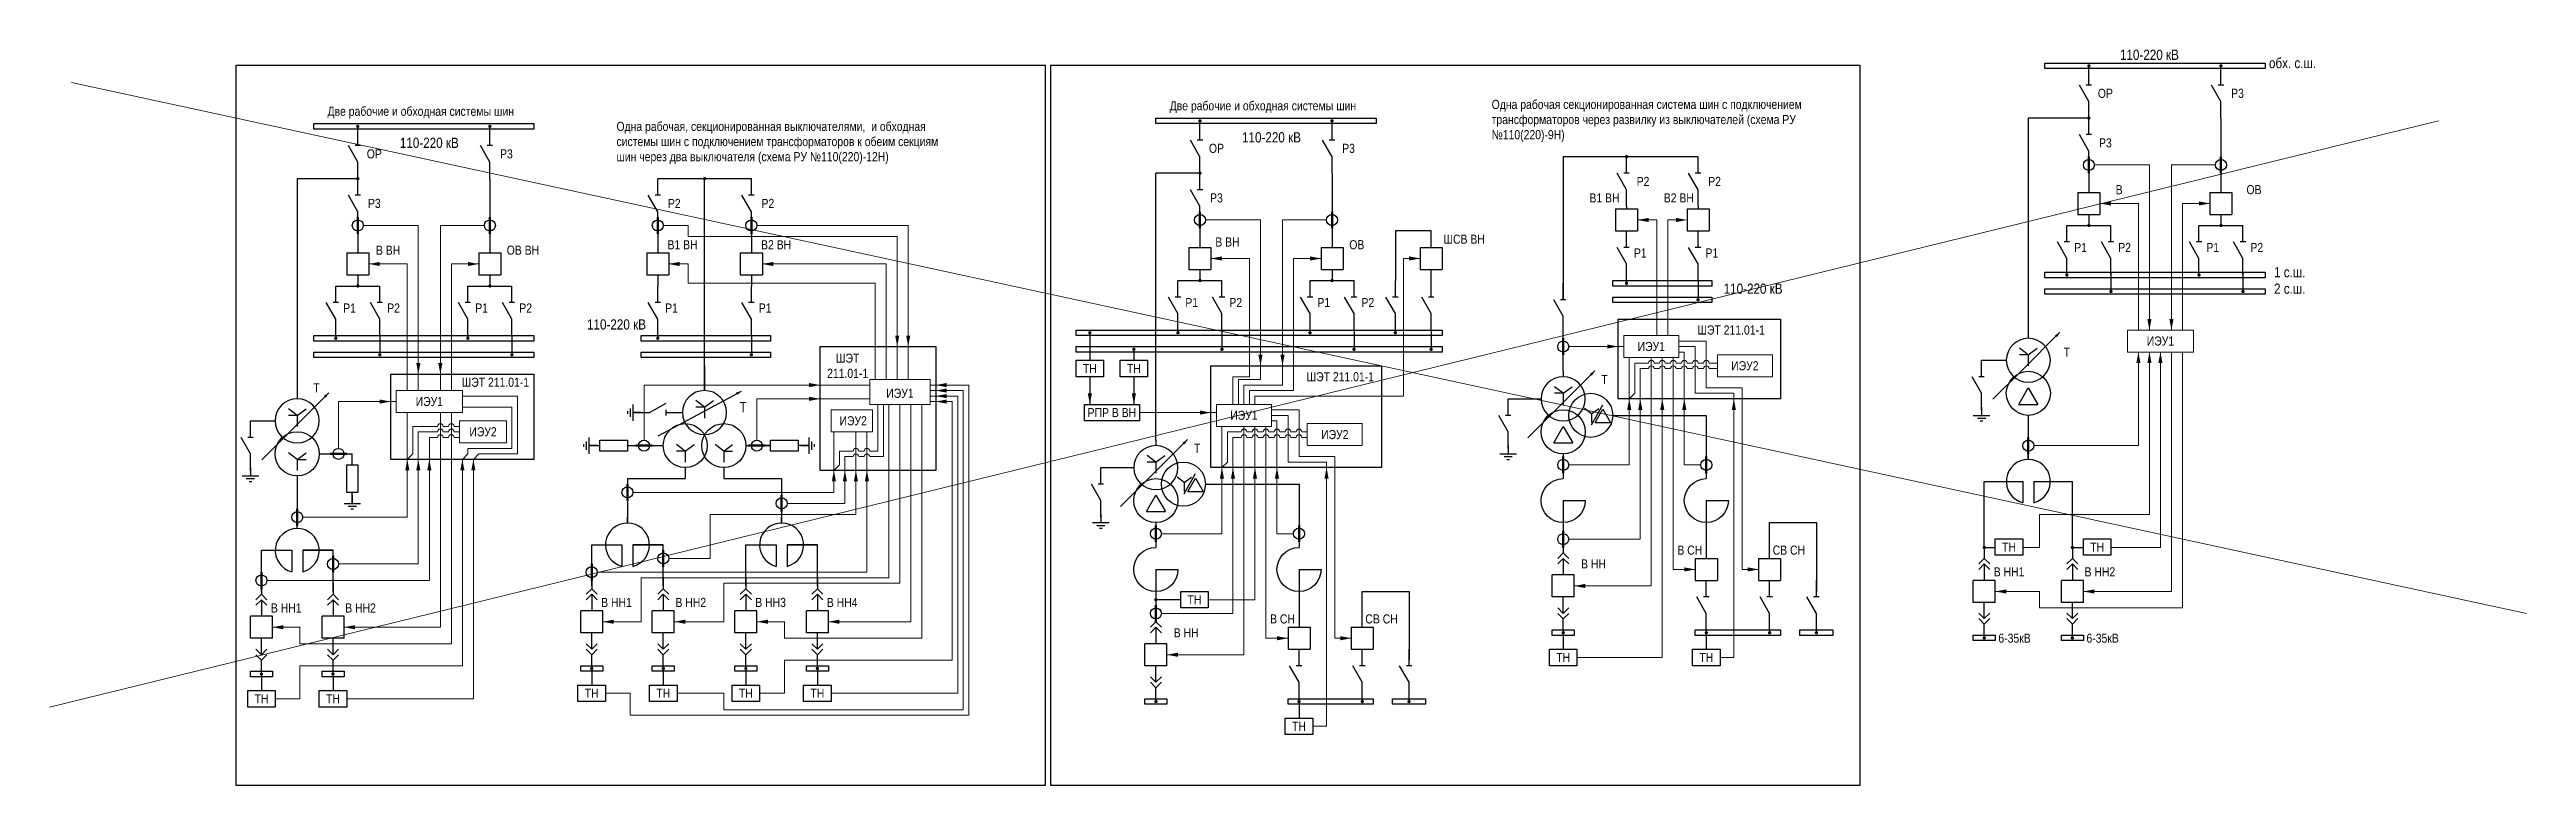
# Model space of a CAD drawing. Header units: millimetres. Extents: x 5769 to 10700, y 4225 to 6895.
# Drawn here: x 7138 to 8038, y 6628 to 6895 of the extents above; entities that cross this region are included whole.
import ezdxf
from ezdxf.enums import TextEntityAlignment as Align

# ---------------------------------------------------------------- set-up
doc = ezdxf.new("R2010")
doc.units = ezdxf.units.MM
doc.layers.add('Основная', color=7, linetype='Continuous', lineweight=30)
doc.layers.add('Тонкая', color=7, linetype='Continuous', lineweight=13)
doc.styles.add('Narrow', font='ARIALN.TTF')
doc.styles.add('Вывод', font='tahoma.ttf', dxfattribs={"height": 2.5})
doc.styles.add('Компонент', font='ARIALN.TTF', dxfattribs={"height": 3.5})

msp = doc.modelspace()

# ---------------------------------------------------------------- texts
at = {"layer": 'Основная', "style": 'Narrow'}
for s, insert, char_height, width, attachment_point in [('\\pi-11.1,l11.1,t11.1;110-220 кВ', (7901, 6893), 3.7, 53.3807, 5), ('\\pi-11.1,l11.1,t11.1;обх. с.ш.', (7953, 6890), 3.7, 53.3807, 5), ('\\pt9.9;Две рабочие и обходная системы шин', (7545, 6874), 3.3, 76.4846, 4), ('\\pt9.9;Одна рабочая секционированная система шин с подключением трансформаторов через развилку из выключателей (схема РУ №110(220)-9Н)', (7662, 6869), 3.3, 117.1951, 4), ('\\pi-9.9,l9.9,t9.9;ОР', (7885, 6879), 3.3, 10, 5), ('\\pi-9.9,l9.9,t9.9;Р3', (7933, 6879), 3.3, 10, 5), ('\\pt9.9;Две рабочие и обходная системы шин', (7239, 6872), 3.3, 76.4846, 4), ('\\pt9.9;Одна рабочая, секционированная выключателями,  и обходная системы шин с подключением трансформаторов к обеим секциям шин через два выключателя (схема РУ №110(220)-12Н)', (7344, 6861), 3.3, 117.1951, 4), ('\\pi-9.9,l9.9,t9.9;ОР', (7256, 6857), 3.3, 10, 5), ('\\pi-11.1,l11.1,t11.1;110-220 кВ', (7276, 6861), 3.7, 53.3807, 5), ('\\pi-9.9,l9.9,t9.9;Р3', (7304, 6857), 3.3, 10, 5), ('\\pi-9.9,l9.9,t9.9;ОР', (7562, 6859), 3.3, 10, 5), ('\\pi-11.1,l11.1,t11.1;110-220 кВ', (7582, 6863), 3.7, 53.3807, 5), ('\\pi-9.9,l9.9,t9.9;Р3', (7610, 6859), 3.3, 10, 5), ('\\pi-9.9,l9.9,t9.9;Р3', (7885, 6861), 3.3, 10, 5), ('\\pi-9.9,l9.9,t9.9;Р3', (7256, 6839), 3.3, 10, 5), ('\\pi-9.9,l9.9,t9.9;Р2', (7365, 6839), 3.3, 10, 5), ('\\pi-9.9,l9.9,t9.9;Р2', (7399, 6839), 3.3, 10, 5), ('\\pi-9.9,l9.9,t9.9;Р3', (7562, 6841), 3.3, 10, 5), ('\\pi-9.9,l9.9,t9.9;В1 ВН', (7703, 6841), 3.3, 20.6975, 5), ('\\pi-9.9,l9.9,t9.9;Р2', (7717, 6847), 3.3, 10, 5), ('\\pi-9.9,l9.9,t9.9;В2 ВН', (7730, 6841), 3.3, 20.6975, 5), ('\\pi-9.9,l9.9,t9.9;Р2', (7743, 6847), 3.3, 10, 5), ('\\pi-9.9,l9.9,t9.9;В', (7890, 6844), 3.3, 10, 5), ('\\pi-9.9,l9.9,t9.9;ОВ', (7939, 6844), 3.3, 21.7409, 5), ('\\pi-9.9,l9.9,t9.9;В ВН', (7261, 6822), 3.3, 10, 5), ('\\pi-9.9,l9.9,t9.9;ОВ ВН', (7310, 6822), 3.3, 21.7409, 5), ('\\pi-9.9,l9.9,t9.9;В1 ВН', (7368, 6824), 3.3, 20.6975, 5), ('\\pi-9.9,l9.9,t9.9;В2 ВН', (7402, 6824), 3.3, 20.6975, 5), ('\\pi-9.9,l9.9,t9.9;В ВН', (7566, 6825), 3.3, 10, 5), ('\\pi-9.9,l9.9,t9.9;ОВ', (7613, 6824), 3.3, 10, 5), ('\\pi-9.9,l9.9,t9.9;ШСВ ВН', (7652, 6826), 3.3, 18.7584, 5), ('\\pi-9.9,l9.9,t9.9;Р1', (7716, 6821), 3.3, 10, 5), ('\\pi-9.9,l9.9,t9.9;Р1', (7742, 6821), 3.3, 10, 5), ('\\pi-9.9,l9.9,t9.9;Р1', (7876, 6823), 3.3, 10, 5), ('\\pi-9.9,l9.9,t9.9;Р2', (7892, 6823), 3.3, 10, 5), ('\\pi-9.9,l9.9,t9.9;Р1', (7924, 6823), 3.3, 10, 5), ('\\pi-9.9,l9.9,t9.9;Р2', (7940, 6823), 3.3, 10, 5), ('\\pi-11.1,l11.1,t11.1;1 с.ш.', (7952, 6814), 3.7, 53.3807, 5), ('\\pi-9.9,l9.9,t9.9;Р1', (7553, 6803), 3.3, 10, 5), ('\\pi-9.9,l9.9,t9.9;Р2', (7569, 6803), 3.3, 10, 5), ('\\pi-9.9,l9.9,t9.9;Р1', (7601, 6803), 3.3, 10, 5), ('\\pi-9.9,l9.9,t9.9;Р2', (7617, 6803), 3.3, 10, 5), ('\\pi-11.1,l11.1,t11.1;110-220 кВ', (7757, 6808), 3.7, 53.3807, 5), ('\\pi-11.1,l11.1,t11.1;2 с.ш.', (7952, 6808), 3.7, 53.3807, 5), ('\\pi-9.9,l9.9,t9.9;Р1', (7247, 6801), 3.3, 10, 5), ('\\pi-9.9,l9.9,t9.9;Р2', (7263, 6801), 3.3, 10, 5), ('\\pi-9.9,l9.9,t9.9;Р1', (7295, 6801), 3.3, 10, 5), ('\\pi-9.9,l9.9,t9.9;Р2', (7311, 6801), 3.3, 10, 5), ('\\pi-11.1,l11.1,t11.1;110-220 кВ', (7344, 6795), 3.7, 53.3807, 5), ('\\pi-9.9,l9.9,t9.9;Р1', (7364, 6801), 3.3, 10, 5), ('\\pi-9.9,l9.9,t9.9;Р1', (7398, 6801), 3.3, 10, 5), ('ИЭУ1', (7720, 6787), 3.3, 20, 5), ('ШЭТ 211.01-1', (7749, 6793), 3.3, 30.9312, 5), ('\\pi-9.9,l9.9,t9.9;T', (7871, 6785), 3.3, 21.8485, 5), ('ИЭУ1', (7905, 6789), 3.3, 24, 5), ('ШЭТ 211.01-1', (7428, 6780), 3.3, 16.735, 5), ('ТН', (7516, 6779), 3.3, 10, 5), ('ТН', (7532, 6779), 3.3, 10, 5), ('ШЭТ 211.01-1', (7607, 6776), 3.3, 30.9312, 5), ('ИЭУ2', (7754, 6780), 3.3, 20, 5), ('\\pi-9.9,l9.9,t9.9;T', (7235, 6772), 3.3, 21.8485, 5), ('ИЭУ1', (7276, 6767), 3.3, 24, 5), ('ШЭТ 211.01-1', (7300, 6774), 3.3, 27.7141, 5), ('ИЭУ1', (7447, 6770), 3.3, 22, 5), ('\\pi-9.9,l9.9,t9.9;T', (7703, 6775), 3.3, 21.8485, 5), ('\\pi-11.4,l11.4,t11.4;T', (7390, 6765), 3.8, 53.3807, 5), ('ИЭУ2', (7430, 6760), 3.3, 18, 5), ('\\pt9.9;РПР В ВН', (7524, 6763), 3.3, 22.0202, 5), ('ИЭУ1', (7572, 6762), 3.3, 20, 5), ('ИЭУ2', (7295.5, 6756), 3.3, 17, 5), ('\\pi-9.9,l9.9,t9.9;T', (7555, 6750), 3.3, 21.8485, 5), ('ИЭУ2', (7605, 6755), 3.3, 20, 5), ('\\pi-9.9,l9.9,t9.9;В СН', (7734, 6713), 3.3, 21.8485, 5), ('\\pi-9.9,l9.9,t9.9;СВ СН', (7770, 6713), 3.3, 21.8485, 5), ('ТН', (7850, 6714.13), 3.3, 10, 5), ('ТН', (7882, 6714.13), 3.3, 10, 5), ('\\pi-9.9,l9.9,t9.9;В НН', (7699, 6708), 3.3, 21.8485, 5), ('\\pi-9.9,l9.9,t9.9;В НН1', (7850, 6705.13), 3.3, 21.8485, 5), ('\\pi-9.9,l9.9,t9.9;В НН2', (7883, 6705.13), 3.3, 21.8485, 5), ('ТН', (7554, 6695), 3.3, 10, 5), ('\\pi-9.9,l9.9,t9.9;В НН1', (7224, 6692), 3.3, 21.8485, 5), ('\\pi-9.9,l9.9,t9.9;В НН2', (7251, 6692), 3.3, 21.8485, 5), ('\\pi-9.9,l9.9,t9.9;В НН1', (7344, 6694), 3.3, 21.8485, 5), ('\\pi-9.9,l9.9,t9.9;В НН2', (7371, 6694), 3.3, 21.8485, 5), ('\\pi-9.9,l9.9,t9.9;В НН3', (7400, 6694), 3.3, 21.8485, 5), ('\\pi-9.9,l9.9,t9.9;В НН4', (7426, 6694), 3.3, 21.8485, 5), ('\\pi-9.9,l9.9,t9.9;В СН', (7586, 6688), 3.3, 21.8485, 5), ('\\pi-9.9,l9.9,t9.9;СВ СН', (7622, 6688), 3.3, 21.8485, 5), ('\\pi-9.9,l9.9,t9.9;В НН', (7551, 6683), 3.3, 21.8485, 5), ('\\pi-9.9,l9.9,t9.9;6-35кВ', (7852, 6681), 3.3, 40.3325, 5), ('\\pi-9.9,l9.9,t9.9;6-35кВ', (7884, 6681), 3.3, 40.3325, 5), ('ТН', (7688, 6674), 3.3, 10, 5), ('ТН', (7740, 6674), 3.3, 10, 5), ('ТН', (7215, 6659), 3.3, 10, 5), ('ТН', (7241, 6659), 3.3, 21.8485, 5), ('ТН', (7335, 6661), 3.3, 10, 5), ('ТН', (7361, 6661), 3.3, 21.8485, 5), ('ТН', (7391, 6661), 3.3, 10, 5), ('ТН', (7417, 6661), 3.3, 21.8485, 5), ('ТН', (7592, 6649), 3.3, 10, 5)]:
    msp.add_mtext(s, dxfattribs=dict(at, insert=insert, char_height=char_height, width=width, attachment_point=attachment_point))

# ---------------------------------------------------------------- blocks, each defined once
blk = doc.blocks.new('*U29')
at = {"color": 0}
for p, q in [((0, 0), (-8, 0)), ((-8, -8), (-8, 0)), ((0, -8), (0, 0)), ((0, -8), (-8, -8))]:
    blk.add_line(p, q, dxfattribs=at)
at = {"layer": 'Основная', "style": 'Компонент'}
blk.add_attdef('ОУ', text='', height=3.5, dxfattribs=at).set_placement((-15, -3), align=Align.MIDDLE_CENTER)
blk = doc.blocks.new('*U32')
at = {"color": 0}
blk.add_line((0, 0), (6, 3.43), dxfattribs=at)
blk = doc.blocks.new('*U23')
at = {"color": 0}
blk.add_line((0, -1), (0, 1), dxfattribs=at)
blk = doc.blocks.new('*U21')
at = {"color": 0}
for p, q in [((0, 3), (0, 9)), ((0, -9), (0, -3))]:
    blk.add_line(p, q, dxfattribs=at)
at = {"color": 0, "ltscale": 0.25, "rotation": 89.99999999999999}
for name, p in [('*U32', (0, -3)), ('*U23', (0, 3))]:
    blk.add_blockref(name, p, dxfattribs=at)
at = {"layer": 'Основная'}
for tag, height, style, p in [('ОУ', 3.5, 'Компонент', (-12, 0)), ('В1', 2.5, 'Вывод', (2, 7)), ('В2', 2.5, 'Вывод', (2, -7))]:
    blk.add_attdef(tag, text='', height=height, dxfattribs=dict(at, style=style)).set_placement(p, align=Align.MIDDLE_CENTER)
blk = doc.blocks.new('*U41')
at = {"ltscale": 0.25}
blk.add_circle((0, 0), 2, dxfattribs=at)
at = {"layer": 'Основная', "color": 0, "lineweight": 50}
blk.add_line((0, -3), (0, 3), dxfattribs=at)
at = {"layer": 'Основная', "style": 'Компонент'}
blk.add_attdef('ОУ', text='', height=3.5, dxfattribs=at).set_placement((-6, 0), align=Align.MIDDLE_CENTER)
blk = doc.blocks.new('*U57')
at = {"ltscale": 0.25}
for q in [(-3.2, 0.4), (3.2, 0.4), (0, -6), (3.21, -2)]:
    blk.add_line((0, -2), q, dxfattribs=at)
blk.add_circle((0, 0), 8, dxfattribs=at)
at = {"layer": 'Основная', "style": 'Компонент'}
blk.add_attdef('ОУ', text='', height=3.5, dxfattribs=at).set_placement((17, 0), align=Align.MIDDLE_CENTER)
blk = doc.blocks.new('*U15')
at = {"ltscale": 0.25}
for p, q in [((0, 0), (-20, 0)), ((14.44, 0), (0, 0))]:
    blk.add_line(p, q, dxfattribs=at)
blk.add_lwpolyline([(-18, 0, 1, 0, 0), (-20, 0, 0, 0, 0)], format="xyseb", dxfattribs=at)
at = {"layer": 'Основная', "style": 'Вывод'}
blk.add_attdef('ОС', text='', height=2.5, dxfattribs=at).set_placement((3, 2), align=Align.MIDDLE_CENTER)
blk = doc.blocks.new('*U43')
at = {"ltscale": 0.25}
for q in [(-3.2, 4.4), (3.2, 4.4), (0, -2), (3.21, 2)]:
    blk.add_line((0, 2), q, dxfattribs=at)
blk.add_circle((0, 0), 8, dxfattribs=at)
at = {"layer": 'Основная', "style": 'Компонент'}
blk.add_attdef('ОУ', text='', height=3.5, dxfattribs=at).set_placement((-17, 0), align=Align.MIDDLE_CENTER)
blk = doc.blocks.new('*U53')
at = {"color": 0}
for p, q in [((-3, 0), (3, 0)), ((0, 3), (0, 0)), ((-1.5, -1), (1.5, -1)), ((-0.5, -2), (0.5, -2))]:
    blk.add_line(p, q, dxfattribs=at)
blk = doc.blocks.new('*U56')
at = {"color": 0}
for p, q in [((0, 5), (0, 9)), ((0, -9), (0, -5))]:
    blk.add_line(p, q, dxfattribs=at)
at = {"color": 0, "ltscale": 0.35}
blk.add_lwpolyline([(-2, -5), (-2, 5), (2, 5), (2, -5)], close=True, dxfattribs=at)
at = {"layer": 'Основная'}
for tag, height, style, p in [('ОУ', 3.5, 'Компонент', (-6, 0)), ('В1', 2.5, 'Вывод', (2, 7)), ('В2', 2.5, 'Вывод', (2, -7))]:
    blk.add_attdef(tag, text='', height=height, dxfattribs=dict(at, style=style)).set_placement(p, align=Align.MIDDLE_CENTER)
blk = doc.blocks.new('*U50')
at = {"color": 0}
for p, q in [((-3, 0), (3, 0)), ((0, 3), (0, 0)), ((-1.5, -1), (1.5, -1)), ((-0.5, -2), (0.5, -2))]:
    blk.add_line(p, q, dxfattribs=at)
blk = doc.blocks.new('*U51')
at = {"ltscale": 0.25}
blk.add_circle((0, 0), 2, dxfattribs=at)
at = {"layer": 'Основная', "color": 0, "lineweight": 50}
blk.add_line((3, 0), (-3, 0), dxfattribs=at)
at = {"layer": 'Основная', "style": 'Компонент'}
blk.add_attdef('ОУ', text='', height=3.5, dxfattribs=at).set_placement((0, -6), align=Align.MIDDLE_CENTER)
blk = doc.blocks.new('*U72')
at = {"layer": 'Основная', "ltscale": 0.25}
for p, q in [((2, 2), (0, 0)), ((0, 0), (2, -2))]:
    blk.add_line(p, q, dxfattribs=at)
blk = doc.blocks.new('*U40')
at = {"color": 0}
for p, q in [((0, 6), (0, 2)), ((0, 0), (0, -6))]:
    blk.add_line(p, q, dxfattribs=at)
at = {"color": 0, "ltscale": 0.25, "xscale": -1, "rotation": 90}
for p in [(0, 2), (0, 0)]:
    blk.add_blockref('*U72', p, dxfattribs=at)
at = {"layer": 'Основная'}
for tag, height, style, p in [('ОУ2', 3.5, 'Компонент', (-5, 6)), ('В2', 2.5, 'Вывод', (3, 6)), ('ОУ1', 3.5, 'Компонент', (-5, -6)), ('В1', 2.5, 'Вывод', (3, -6))]:
    blk.add_attdef(tag, text='', height=height, dxfattribs=dict(at, style=style)).set_placement(p, align=Align.MIDDLE_CENTER)
blk = doc.blocks.new('*U42')
at = {"color": 0}
for p, q in [((0, 0), (0, 6)), ((0, -6), (0, -2))]:
    blk.add_line(p, q, dxfattribs=at)
at = {"color": 0, "ltscale": 0.25, "rotation": 89.99999999999999}
for p in [(0, 0), (0, -2)]:
    blk.add_blockref('*U72', p, dxfattribs=at)
at = {"layer": 'Основная'}
for tag, height, style, p in [('ОУ1', 3.5, 'Компонент', (-5, 6)), ('В1', 2.5, 'Вывод', (3, 6)), ('ОУ2', 3.5, 'Компонент', (-5, -6)), ('В2', 2.5, 'Вывод', (3, -6))]:
    blk.add_attdef(tag, text='', height=height, dxfattribs=dict(at, style=style)).set_placement(p, align=Align.MIDDLE_CENTER)
blk = doc.blocks.new('*U14')
at = {"ltscale": 0.25}
for p, q in [((-3.46, -4), (0, 2)), ((0, 2), (3.46, -4)), ((-3.46, -4), (3.46, -4))]:
    blk.add_line(p, q, dxfattribs=at)
blk.add_circle((0, 0), 8, dxfattribs=at)
at = {"layer": 'Основная', "style": 'Компонент'}
blk.add_attdef('ОУ', text='', height=3.5, dxfattribs=at).set_placement((17, 0), align=Align.MIDDLE_CENTER)
blk = doc.blocks.new('*U52')
at = {"color": 0}
for p, q in [((0, 3), (0, 9)), ((0, -9), (0, -3))]:
    blk.add_line(p, q, dxfattribs=at)
at = {"color": 0, "ltscale": 0.25, "rotation": 89.99999999999999}
for name, p in [('*U32', (0, -3)), ('*U23', (0, 3))]:
    blk.add_blockref(name, p, dxfattribs=at)
at = {"layer": 'Основная'}
for tag, height, style, p in [('ОУ', 3.5, 'Компонент', (-12, 0)), ('В1', 2.5, 'Вывод', (2, 7)), ('В2', 2.5, 'Вывод', (2, -7))]:
    blk.add_attdef(tag, text='', height=height, dxfattribs=dict(at, style=style)).set_placement(p, align=Align.MIDDLE_CENTER)
blk = doc.blocks.new('*U49')
at = {"ltscale": 0.35}
for q in [(-8, 0), (0, -8)]:
    blk.add_line((0, 0), q, dxfattribs=at)
blk.add_arc((0, 0), 8, 180, 90, dxfattribs=at)
at = {"layer": 'Основная', "style": 'Компонент'}
blk.add_attdef('ОУ', text='', height=3.5, dxfattribs=at).set_placement((-17, 0), align=Align.MIDDLE_CENTER)
blk = doc.blocks.new('*U46')
at = {"ltscale": 0.25}
for p, q in [((0, 0), (-20, 0)), ((14.44, 0), (0, 0))]:
    blk.add_line(p, q, dxfattribs=at)
blk.add_lwpolyline([(-18, 0, 1, 0, 0), (-20, 0, 0, 0, 0)], format="xyseb", dxfattribs=at)
at = {"layer": 'Основная', "style": 'Вывод'}
blk.add_attdef('ОС', text='', height=2.5, dxfattribs=at).set_placement((3, 2), align=Align.MIDDLE_CENTER)
blk = doc.blocks.new('*U45')
at = {"ltscale": 0.25}
for q in [(-3.2, 4.4), (3.2, 4.4), (0, -2), (3.21, 2)]:
    blk.add_line((0, 2), q, dxfattribs=at)
blk.add_circle((0, 0), 8, dxfattribs=at)
at = {"layer": 'Основная', "style": 'Компонент'}
blk.add_attdef('ОУ', text='', height=3.5, dxfattribs=at).set_placement((-17, 0), align=Align.MIDDLE_CENTER)
blk = doc.blocks.new('*U54')
at = {"ltscale": 0.25}
for q in [(-3.2, 0.4), (3.2, 0.4), (-3.21, -2), (0, -6)]:
    blk.add_line((0, -2), q, dxfattribs=at)
blk.add_circle((0, 0), 8, dxfattribs=at)
at = {"layer": 'Основная', "style": 'Компонент'}
blk.add_attdef('ОУ', text='', height=3.5, dxfattribs=at).set_placement((17, 0), align=Align.MIDDLE_CENTER)
blk = doc.blocks.new('*U55')
at = {"ltscale": 0.25}
for q in [(-3.2, 0.4), (3.2, 0.4), (0, -6), (3.21, -2)]:
    blk.add_line((0, -2), q, dxfattribs=at)
blk.add_circle((0, 0), 8, dxfattribs=at)
at = {"layer": 'Основная', "style": 'Компонент'}
blk.add_attdef('ОУ', text='', height=3.5, dxfattribs=at).set_placement((17, 0), align=Align.MIDDLE_CENTER)
blk = doc.blocks.new('*U59')
at = {"ltscale": 0.25}
for p, q in [((-3.46, -4), (0, 2)), ((0, 2), (3.46, -4)), ((-3.46, -4), (3.46, -4))]:
    blk.add_line(p, q, dxfattribs=at)
blk.add_circle((0, 0), 8, dxfattribs=at)
at = {"layer": 'Основная', "style": 'Компонент'}
blk.add_attdef('ОУ', text='', height=3.5, dxfattribs=at).set_placement((17, 0), align=Align.MIDDLE_CENTER)

# ---------------------------------------------------------------- linework, layer by layer
for p, q in [((7516, 6776), (7516, 6767)), ((7516, 6771), (7516, 6766)), ((7532, 6776), (7532, 6767)), ((7532, 6771), (7532, 6766))]:
    msp.add_line(p, q)
at = {"color": 7}
for points in [[(7499.8, 6889.3), (7499.8, 6627.5), (7205.8, 6627.5), (7205.8, 6889.3)], [(7795.8, 6889.3), (7795.8, 6627.5), (7501.8, 6627.5), (7501.8, 6889.3)]]:
    msp.add_lwpolyline(points, close=True, dxfattribs=at)
at = {"layer": 'Основная'}
for p, q in [((7879, 6888), (7879, 6889)), ((7927, 6888), (7927, 6889)), ((7250, 6866), (7250, 6867)), ((7298, 6866), (7298, 6867)), ((7556, 6868), (7556, 6869)), ((7604, 6868), (7604, 6869)), ((7879, 6870), (7857, 6870)), ((7857, 6870), (7857, 6790)), ((7927, 6870), (7927, 6852)), ((7556, 6850), (7540, 6850)), ((7604, 6850), (7604, 6832)), ((7701, 6856), (7688, 6856)), ((7688, 6856), (7688, 6804)), ((7737, 6856), (7701, 6856)), ((7879, 6852), (7879, 6843)), ((7927, 6852), (7927, 6843)), ((7250, 6848), (7228, 6848)), ((7228, 6848), (7228, 6768)), ((7298, 6848), (7298, 6830)), ((7393, 6848), (7359, 6848)), ((7376, 6771), (7376, 6848)), ((7556, 6832), (7556, 6823)), ((7604, 6832), (7604, 6823)), ((7711, 6838), (7711, 6837)), ((7737, 6838), (7737, 6837)), ((7871, 6831), (7879, 6831)), ((7879, 6835), (7879, 6831)), ((7879, 6831), (7887, 6831)), ((7919, 6831), (7927, 6831)), ((7927, 6835), (7927, 6831)), ((7927, 6831), (7935, 6831)), ((7250, 6830), (7250, 6821)), ((7298, 6830), (7298, 6821)), ((7359, 6830), (7359, 6821)), ((7393, 6830), (7393, 6821)), ((7640, 6829), (7627, 6829)), ((7627, 6829), (7627, 6811)), ((7640, 6823), (7640, 6829)), ((7250, 6813), (7250, 6809)), ((7298, 6813), (7298, 6809)), ((7359, 6813), (7359, 6809)), ((7393, 6813), (7393, 6809)), ((7556, 6815), (7556, 6811)), ((7604, 6815), (7604, 6811)), ((7640, 6811), (7640, 6815)), ((7887, 6814), (7887, 6807)), ((7935, 6814), (7935, 6807)), ((7242, 6809), (7250, 6809)), ((7250, 6809), (7258, 6809)), ((7290, 6809), (7298, 6809)), ((7298, 6809), (7306, 6809)), ((7548, 6811), (7556, 6811)), ((7556, 6811), (7564, 6811)), ((7596, 6811), (7604, 6811)), ((7604, 6811), (7612, 6811)), ((7711, 6811), (7711, 6810)), ((7737, 6811), (7737, 6805)), ((7737, 6805), (7737, 6804)), ((7242, 6791), (7242, 6790)), ((7258, 6791), (7258, 6785)), ((7290, 6791), (7290, 6790)), ((7306, 6791), (7306, 6785)), ((7359, 6791), (7359, 6790)), ((7393, 6791), (7393, 6785)), ((7516, 6791), (7516, 6792)), ((7516, 6791), (7516, 6782)), ((7532, 6785), (7532, 6786)), ((7548, 6793), (7548, 6792)), ((7564, 6793), (7564, 6787)), ((7564, 6787), (7564, 6786)), ((7596, 6793), (7596, 6792)), ((7612, 6793), (7612, 6787)), ((7612, 6787), (7612, 6786)), ((7627, 6793), (7627, 6792)), ((7640, 6793), (7640, 6787)), ((7640, 6787), (7640, 6786)), ((7258, 6785), (7258, 6784)), ((7306, 6785), (7306, 6784)), ((7376, 6780), (7376, 6771)), ((7393, 6785), (7393, 6784)), ((7532, 6785), (7532, 6783)), ((7532, 6783), (7532, 6782)), ((7688, 6778), (7688, 6776)), ((7698.33, 6762.58), (7695.74, 6764.52)), ((7698.33, 6758.53), (7702.38, 6765.82)), ((7698.33, 6762.58), (7700.92, 6764.52)), ((7698.33, 6762.58), (7698.33, 6759.34)), ((7699.57, 6759.34), (7702.38, 6764.2)), ((7699.57, 6759.34), (7705.19, 6759.34)), ((7702.38, 6764.2), (7705.19, 6759.34)), ((7740, 6762), (7740, 6739)), ((7348, 6751), (7361, 6751)), ((7391, 6751), (7400, 6751)), ((7540, 6753), (7540, 6751)), ((7857, 6753), (7857, 6749)), ((7239, 6748), (7248, 6748)), ((7857, 6748), (7857, 6749)), ((7348, 6739), (7369, 6739)), ((7348, 6739), (7348, 6723)), ((7383, 6739), (7404, 6739)), ((7404, 6739), (7404, 6723)), ((7550.33, 6737.58), (7547.74, 6739.52)), ((7550.33, 6733.53), (7554.38, 6740.82)), ((7550.33, 6737.58), (7552.92, 6739.52)), ((7550.33, 6737.58), (7550.33, 6734.34)), ((7551.57, 6734.34), (7554.38, 6739.2)), ((7551.57, 6734.34), (7557.19, 6734.34)), ((7554.38, 6739.2), (7557.19, 6734.34)), ((7592, 6737), (7592, 6714)), ((7855, 6738), (7855, 6730.25)), ((7859, 6738), (7859, 6730.25)), ((7228, 6727), (7228, 6723)), ((7228, 6722), (7228, 6723)), ((7348, 6731), (7348, 6727)), ((7348, 6724), (7348, 6725)), ((7404, 6731), (7404, 6727)), ((7404, 6724), (7404, 6725)), ((7688, 6731), (7688, 6712)), ((7763, 6710), (7763, 6723)), ((7763, 6723), (7780, 6723)), ((7780, 6723), (7780, 6698)), ((7841, 6714), (7845, 6714)), ((7873, 6714), (7877, 6714)), ((7540, 6706), (7540, 6687)), ((7615, 6685), (7615, 6698)), ((7615, 6698), (7632, 6698)), ((7632, 6698), (7632, 6673)), ((7688, 6684), (7688, 6682)), ((7688, 6682), (7688, 6677)), ((7740, 6684), (7740, 6682)), ((7740, 6682), (7740, 6677)), ((7763, 6684), (7763, 6683)), ((7780, 6684), (7780, 6683)), ((7841, 6680.13), (7841, 6682.13)), ((7873, 6680.13), (7873, 6682.13)), ((7215, 6667), (7215, 6669)), ((7241, 6667), (7241, 6669)), ((7335, 6671), (7335, 6669)), ((7335, 6669), (7335, 6664)), ((7361, 6671), (7361, 6669)), ((7361, 6669), (7361, 6664)), ((7391, 6671), (7391, 6669)), ((7391, 6669), (7391, 6664)), ((7417, 6671), (7417, 6669)), ((7417, 6669), (7417, 6664)), ((7215, 6667), (7215, 6662)), ((7241, 6667), (7241, 6662)), ((7540, 6659), (7540, 6658)), ((7592, 6659), (7592, 6657)), ((7592, 6657), (7592, 6652)), ((7615, 6659), (7615, 6658)), ((7632, 6659), (7632, 6658))]:
    msp.add_line(p, q, dxfattribs=at)
at = {"layer": 'Основная', "ltscale": 0.35}
for p, q in [((7540, 6753), (7540, 6850)), ((7688, 6778), (7688, 6794)), ((7360, 6751), (7361, 6751))]:
    msp.add_line(p, q, dxfattribs=at)
at = {"layer": 'Основная', "ltscale": 0.25}
for p, q in [((7740, 6724), (7740, 6710)), ((7592, 6699), (7592, 6685)), ((7549, 6695), (7540, 6695))]:
    msp.add_line(p, q, dxfattribs=at)
at = {"layer": 'Основная'}
for points in [[(7863, 6890), (7943, 6890), (7943, 6888), (7863, 6888)], [(7234, 6868), (7314, 6868), (7314, 6866), (7234, 6866)], [(7540, 6870), (7620, 6870), (7620, 6868), (7540, 6868)], [(7863, 6814), (7943, 6814), (7943, 6812), (7863, 6812)], [(7706, 6811), (7742, 6811), (7742, 6809), (7706, 6809)], [(7706, 6805), (7742, 6805), (7742, 6803), (7706, 6803)], [(7863, 6808), (7943, 6808), (7943, 6806), (7863, 6806)], [(7708, 6797), (7767, 6797), (7767, 6768), (7708, 6768)], [(7234, 6791), (7314, 6791), (7314, 6789), (7234, 6789)], [(7353, 6791), (7400, 6791), (7400, 6789), (7353, 6789)], [(7418, 6787), (7460, 6787), (7460, 6742), (7418, 6742)], [(7511, 6793), (7644, 6793), (7644, 6791), (7511, 6791)], [(7511, 6787), (7644, 6787), (7644, 6785), (7511, 6785)], [(7234, 6785), (7314, 6785), (7314, 6783), (7234, 6783)], [(7262, 6777), (7314, 6777), (7314, 6746), (7262, 6746)], [(7353, 6785), (7400, 6785), (7400, 6783), (7353, 6783)], [(7511, 6782), (7521, 6782), (7521, 6776), (7511, 6776)], [(7527, 6782), (7537, 6782), (7537, 6776), (7527, 6776)], [(7560, 6780), (7622, 6780), (7622, 6743), (7560, 6743)], [(7514, 6766), (7534, 6766), (7534, 6760), (7514, 6760)], [(7845, 6717.13), (7855, 6717.13), (7855, 6711.13), (7845, 6711.13)], [(7877, 6717.13), (7887, 6717.13), (7887, 6711.13), (7877, 6711.13)], [(7549, 6698), (7559, 6698), (7559, 6692), (7549, 6692)], [(7684, 6684), (7692, 6684), (7692, 6682), (7684, 6682)], [(7736, 6684), (7767, 6684), (7767, 6682), (7736, 6682)], [(7774, 6684), (7786, 6684), (7786, 6682), (7774, 6682)], [(7837, 6682.13), (7845, 6682.13), (7845, 6680.13), (7837, 6680.13)], [(7869, 6682.13), (7877, 6682.13), (7877, 6680.13), (7869, 6680.13)], [(7211, 6669), (7219, 6669), (7219, 6667), (7211, 6667)], [(7237, 6669), (7245, 6669), (7245, 6667), (7237, 6667)], [(7331, 6671), (7339, 6671), (7339, 6669), (7331, 6669)], [(7357, 6671), (7365, 6671), (7365, 6669), (7357, 6669)], [(7387, 6671), (7395, 6671), (7395, 6669), (7387, 6669)], [(7413, 6671), (7421, 6671), (7421, 6669), (7413, 6669)], [(7683, 6677), (7693, 6677), (7693, 6671), (7683, 6671)], [(7735, 6677), (7745, 6677), (7745, 6671), (7735, 6671)], [(7210, 6662), (7220, 6662), (7220, 6656), (7210, 6656)], [(7236, 6662), (7246, 6662), (7246, 6656), (7236, 6656)], [(7330, 6664), (7340, 6664), (7340, 6658), (7330, 6658)], [(7356, 6664), (7366, 6664), (7366, 6658), (7356, 6658)], [(7386, 6664), (7396, 6664), (7396, 6658), (7386, 6658)], [(7412, 6664), (7422, 6664), (7422, 6658), (7412, 6658)], [(7536, 6659), (7544, 6659), (7544, 6657), (7536, 6657)], [(7587, 6652), (7597, 6652), (7597, 6646), (7587, 6646)], [(7588, 6659), (7619, 6659), (7619, 6657), (7588, 6657)], [(7626, 6659), (7638, 6659), (7638, 6657), (7626, 6657)]]:
    msp.add_lwpolyline(points, close=True, dxfattribs=at)
at = {"layer": 'Основная', "ltscale": 0.25, "const_width": 0.6}
for points in [[(7878.7, 6889, 1), (7879.3, 6889, 1)], [(7926.7, 6889, 1), (7927.3, 6889, 1)], [(7249.7, 6867, 1), (7250.3, 6867, 1)], [(7297.7, 6867, 1), (7298.3, 6867, 1)], [(7555.7, 6869, 1), (7556.3, 6869, 1)], [(7603.7, 6869, 1), (7604.3, 6869, 1)], [(7879.3, 6870.01, 1), (7878.7, 6870.01, 1)], [(7556.3, 6850.01, 1), (7555.7, 6850.01, 1)], [(7711.3, 6856.01, 1), (7710.7, 6856.01, 1)], [(7250.3, 6848.01, 1), (7249.7, 6848.01, 1)], [(7376.3, 6848.01, 1), (7375.7, 6848.01, 1)], [(7879.3, 6831.01, 1), (7878.7, 6831.01, 1)], [(7927.3, 6831.01, 1), (7926.7, 6831.01, 1)], [(7870.7, 6813, 1), (7871.3, 6813, 1)], [(7918.7, 6813, 1), (7919.3, 6813, 1)], [(7250.3, 6809.01, 1), (7249.7, 6809.01, 1)], [(7298.3, 6809.01, 1), (7297.7, 6809.01, 1)], [(7556.3, 6811.01, 1), (7555.7, 6811.01, 1)], [(7604.3, 6811.01, 1), (7603.7, 6811.01, 1)], [(7710.7, 6810, 1), (7711.3, 6810, 1)], [(7736.7, 6804, 1), (7737.3, 6804, 1)], [(7886.7, 6807, 1), (7887.3, 6807, 1)], [(7934.7, 6807, 1), (7935.3, 6807, 1)], [(7241.7, 6790, 1), (7242.3, 6790, 1)], [(7289.7, 6790, 1), (7290.3, 6790, 1)], [(7358.7, 6790, 1), (7359.3, 6790, 1)], [(7515.7, 6792, 1), (7516.3, 6792, 1)], [(7531.7, 6786, 1), (7532.3, 6786, 1)], [(7547.7, 6792, 1), (7548.3, 6792, 1)], [(7563.7, 6786, 1), (7564.3, 6786, 1)], [(7595.7, 6792, 1), (7596.3, 6792, 1)], [(7611.7, 6786, 1), (7612.3, 6786, 1)], [(7626.7, 6792, 1), (7627.3, 6792, 1)], [(7639.7, 6786, 1), (7640.3, 6786, 1)], [(7257.7, 6784, 1), (7258.3, 6784, 1)], [(7305.7, 6784, 1), (7306.3, 6784, 1)], [(7392.7, 6784, 1), (7393.3, 6784, 1)], [(7840.7, 6714, 1), (7841.3, 6714, 1)], [(7872.7, 6714, 1), (7873.3, 6714, 1)], [(7540.3, 6695.01, 1), (7539.7, 6695.01, 1)], [(7687.7, 6683, 1), (7688.3, 6683, 1)], [(7739.7, 6683, 1), (7740.3, 6683, 1)], [(7762.7, 6683, 1), (7763.3, 6683, 1)], [(7779.7, 6683, 1), (7780.3, 6683, 1)], [(7840.7, 6681.13, 1), (7841.3, 6681.13, 1)], [(7872.7, 6681.13, 1), (7873.3, 6681.13, 1)], [(7334.7, 6670, 1), (7335.3, 6670, 1)], [(7360.7, 6670, 1), (7361.3, 6670, 1)], [(7390.7, 6670, 1), (7391.3, 6670, 1)], [(7416.7, 6670, 1), (7417.3, 6670, 1)], [(7214.7, 6668, 1), (7215.3, 6668, 1)], [(7240.7, 6668, 1), (7241.3, 6668, 1)], [(7539.7, 6658, 1), (7540.3, 6658, 1)], [(7591.7, 6658, 1), (7592.3, 6658, 1)], [(7614.7, 6658, 1), (7615.3, 6658, 1)], [(7631.7, 6658, 1), (7632.3, 6658, 1)]]:
    msp.add_lwpolyline(points, format="xyb", close=True, dxfattribs=at)
at = {"layer": 'Основная'}
for points in [[(7840, 6782), (7842, 6782)], [(7841, 6782), (7849, 6782)], [(7211, 6760), (7213, 6760)], [(7212, 6760), (7220, 6760)], [(7706, 6762), (7714, 6762)], [(7714, 6762), (7740, 6762)], [(7857, 6762), (7857, 6746)], [(7857, 6746), (7857, 6751)], [(7236, 6748), (7239, 6748)], [(7369, 6743), (7369, 6739)], [(7383, 6743), (7383, 6739)], [(7228, 6740), (7228, 6727)], [(7558, 6737), (7566, 6737)], [(7566, 6737), (7592, 6737)], [(7841, 6714), (7841, 6738)], [(7841, 6738), (7855, 6738)], [(7859, 6738), (7873, 6738)], [(7873, 6714), (7873, 6738)], [(7348, 6723), (7348, 6724)], [(7404, 6723), (7404, 6724)], [(7228, 6721), (7228, 6722)], [(7335, 6700), (7335, 6715)], [(7335, 6715), (7346, 6715), (7346, 6707.13)], [(7335, 6715), (7346, 6715)], [(7361, 6715), (7350, 6715), (7350, 6707.13)], [(7350, 6715), (7361, 6715)], [(7361, 6700), (7361, 6715)], [(7391, 6700), (7391, 6715)], [(7391, 6715), (7402, 6715), (7402, 6707.13)], [(7391, 6715), (7402, 6715)], [(7417, 6715), (7406, 6715), (7406, 6707.13)], [(7406, 6715), (7417, 6715)], [(7417, 6700), (7417, 6715)], [(7215, 6698), (7215, 6713)], [(7215, 6713), (7226, 6713), (7226, 6705.13)], [(7215, 6713), (7226, 6713)], [(7241, 6713), (7230, 6713), (7230, 6705.13)], [(7230, 6713), (7241, 6713)], [(7241, 6698), (7241, 6713)]]:
    msp.add_lwpolyline(points, dxfattribs=at)
at = {"layer": 'Основная', "ltscale": 0.35}
for points in [[(7668, 6768), (7670, 6768)], [(7670, 6768), (7680, 6768)], [(7520, 6743), (7522, 6743)], [(7522, 6743), (7532, 6743)], [(7688, 6748), (7688, 6739)], [(7740, 6748), (7740, 6739)], [(7540, 6723), (7540, 6714)], [(7592, 6723), (7592, 6714)]]:
    msp.add_lwpolyline(points, dxfattribs=at)
for centre in [(7698, 6762), (7550, 6737)]:
    msp.add_circle(centre, 8, dxfattribs=at)
at = {"layer": 'Основная', "ltscale": 0.25}
for centre in [(7857, 6738), (7228, 6712.87), (7348, 6714.87), (7404, 6714.87)]:
    msp.add_arc(centre, 8, 284.47752, 255.5225, dxfattribs=at)
at = {"layer": 'Тонкая'}
for p, q in [((7146, 6883), (8038, 6690)), ((8006, 6869), (7138, 6656)), ((7881, 6853), (7901, 6853)), ((7901, 6793), (7901, 6853)), ((7909, 6793), (7909, 6853)), ((7909, 6853), (7925, 6853)), ((7252, 6831), (7272, 6831)), ((7272, 6777), (7272, 6831)), ((7280, 6777), (7280, 6831)), ((7280, 6831), (7296, 6831)), ((7361, 6831), (7370, 6831)), ((7370, 6831), (7370, 6827)), ((7395, 6831), (7450, 6831)), ((7450, 6831), (7450, 6787)), ((7558, 6833), (7578, 6833)), ((7578, 6780), (7578, 6833)), ((7586, 6780), (7586, 6833)), ((7586, 6833), (7602, 6833)), ((7715, 6833), (7722, 6833)), ((7722, 6833), (7722, 6797)), ((7731, 6833), (7726, 6833)), ((7726, 6833), (7726, 6797)), ((7883, 6839), (7897, 6839)), ((7897, 6839), (7897, 6799)), ((7923, 6839), (7913, 6839)), ((7913, 6839), (7913, 6799)), ((7370, 6827), (7446, 6827)), ((7446, 6787), (7446, 6827)), ((7254, 6817), (7268, 6817)), ((7268, 6817), (7268, 6777)), ((7294, 6817), (7284, 6817)), ((7284, 6817), (7284, 6777)), ((7363, 6817), (7370, 6817)), ((7370, 6817), (7370, 6810)), ((7397, 6817), (7442, 6817)), ((7442, 6787), (7442, 6817)), ((7560, 6819), (7574, 6819)), ((7574, 6819), (7574, 6780)), ((7600, 6819), (7590, 6819)), ((7590, 6819), (7590, 6780)), ((7630, 6819), (7630, 6769)), ((7636, 6819), (7630, 6819)), ((7370, 6810), (7438, 6810)), ((7438, 6810), (7438, 6787)), ((7722, 6797), (7722, 6791)), ((7726, 6797), (7726, 6791)), ((7897, 6799), (7897, 6793)), ((7913, 6799), (7913, 6793)), ((7438, 6787), (7438, 6775)), ((7442, 6787), (7442, 6775)), ((7446, 6787), (7446, 6775)), ((7450, 6787), (7450, 6775)), ((7690, 6787), (7708, 6787)), ((7708, 6787), (7710, 6787)), ((7740, 6789), (7730, 6789)), ((7736, 6787), (7730, 6787)), ((7736, 6770), (7736, 6787)), ((7740, 6772), (7740, 6789)), ((7901, 6793), (7901, 6793)), ((7909, 6793), (7909, 6793)), ((7268, 6777), (7268, 6771)), ((7272, 6777), (7272, 6771)), ((7280, 6777), (7280, 6771)), ((7284, 6777), (7284, 6771)), ((7574, 6780), (7574, 6776)), ((7578, 6780), (7578, 6775)), ((7586, 6780), (7586, 6773)), ((7590, 6780), (7590, 6771)), ((7712, 6768), (7712, 6783)), ((7714, 6770), (7714, 6781)), ((7714, 6781), (7719, 6781)), ((7716, 6768), (7716, 6779)), ((7716, 6779), (7719, 6779)), ((7720, 6768), (7720, 6783)), ((7721, 6781), (7723, 6781)), ((7721, 6779), (7723, 6779)), ((7724, 6768), (7724, 6783)), ((7725, 6781), (7727, 6781)), ((7725, 6779), (7727, 6779)), ((7728, 6768), (7728, 6783)), ((7729, 6781), (7731, 6781)), ((7729, 6779), (7731, 6779)), ((7732, 6785), (7730, 6785)), ((7732, 6768), (7732, 6785)), ((7733, 6781), (7735, 6781)), ((7733, 6779), (7735, 6779)), ((7737, 6781), (7739, 6781)), ((7737, 6779), (7739, 6779)), ((7741, 6781), (7744, 6781)), ((7741, 6779), (7744, 6779)), ((7897, 6768), (7897, 6785)), ((7901, 6785), (7901, 6726)), ((7905, 6714), (7905, 6785)), ((7909, 6768), (7909, 6785)), ((7913, 6768), (7913, 6785)), ((7308, 6769), (7288, 6769)), ((7308, 6748), (7308, 6769)), ((7354, 6753), (7354, 6773)), ((7354, 6773), (7418, 6773)), ((7395, 6768), (7418, 6768)), ((7395, 6753), (7395, 6768)), ((7418, 6773), (7436, 6773)), ((7418, 6768), (7436, 6768)), ((7458, 6773), (7460, 6773)), ((7458, 6771), (7460, 6771)), ((7458, 6769), (7460, 6769)), ((7472, 6773), (7460, 6773)), ((7470, 6771), (7460, 6771)), ((7468, 6769), (7460, 6769)), ((7468, 6661), (7468, 6769)), ((7470, 6655), (7470, 6771)), ((7472, 6653), (7472, 6773)), ((7574, 6776), (7568, 6776)), ((7568, 6776), (7568, 6766)), ((7578, 6775), (7570, 6775)), ((7570, 6775), (7570, 6766)), ((7586, 6773), (7572, 6773)), ((7572, 6773), (7572, 6766)), ((7590, 6771), (7574, 6771)), ((7574, 6771), (7574, 6766)), ((7594, 6769), (7576, 6769)), ((7576, 6769), (7576, 6766)), ((7594, 6769), (7627, 6769)), ((7630, 6769), (7627, 6769)), ((7712, 6768), (7714, 6770)), ((7712, 6744), (7712, 6768)), ((7716, 6768), (7716, 6717)), ((7720, 6700), (7720, 6768)), ((7724, 6674), (7724, 6768)), ((7728, 6706), (7728, 6768)), ((7732, 6744), (7732, 6768)), ((7750, 6770), (7736, 6770)), ((7753, 6772), (7740, 6772)), ((7750, 6770), (7750, 6768)), ((7750, 6674), (7750, 6768)), ((7753, 6772), (7753, 6768)), ((7753, 6768), (7753, 6706)), ((7897, 6768), (7897, 6751)), ((7909, 6698), (7909, 6768)), ((7913, 6692), (7913, 6768)), ((7243, 6750), (7243, 6767)), ((7243, 6767), (7262, 6767)), ((7262, 6767), (7264, 6767)), ((7268, 6746), (7268, 6763)), ((7280, 6746), (7280, 6763)), ((7284, 6746), (7284, 6763)), ((7306, 6765), (7288, 6765)), ((7306, 6750), (7306, 6765)), ((7439, 6749), (7439, 6766)), ((7441, 6747), (7441, 6766)), ((7443, 6742), (7443, 6766)), ((7447, 6742), (7447, 6766)), ((7451, 6742), (7451, 6766)), ((7455, 6742), (7455, 6766)), ((7458, 6767), (7460, 6767)), ((7466, 6767), (7460, 6767)), ((7466, 6673), (7466, 6767)), ((7534, 6763), (7560, 6763)), ((7560, 6763), (7562, 6763)), ((7592, 6764), (7582, 6764)), ((7588, 6762), (7582, 6762)), ((7584, 6760), (7582, 6760)), ((7584, 6743), (7584, 6760)), ((7588, 6745), (7588, 6762)), ((7592, 6747), (7592, 6764)), ((7270, 6758), (7279, 6758)), ((7270, 6748), (7270, 6758)), ((7272, 6746), (7272, 6756)), ((7272, 6756), (7279, 6756)), ((7276, 6746), (7276, 6754)), ((7276, 6754), (7279, 6754)), ((7281, 6758), (7283, 6758)), ((7281, 6756), (7283, 6756)), ((7281, 6754), (7283, 6754)), ((7285, 6758), (7287, 6758)), ((7285, 6756), (7287, 6756)), ((7285, 6754), (7287, 6754)), ((7290, 6748), (7290, 6750)), ((7290, 6750), (7306, 6750)), ((7423, 6742), (7423, 6756)), ((7431, 6742), (7431, 6756)), ((7435, 6742), (7435, 6756)), ((7564, 6743), (7564, 6758)), ((7566, 6745), (7566, 6756)), ((7566, 6756), (7571, 6756)), ((7568, 6743), (7568, 6754)), ((7568, 6754), (7571, 6754)), ((7572, 6743), (7572, 6758)), ((7573, 6756), (7575, 6756)), ((7573, 6754), (7575, 6754)), ((7576, 6743), (7576, 6758)), ((7577, 6756), (7579, 6756)), ((7577, 6754), (7579, 6754)), ((7580, 6743), (7580, 6758)), ((7581, 6756), (7583, 6756)), ((7581, 6754), (7583, 6754)), ((7585, 6756), (7587, 6756)), ((7585, 6754), (7587, 6754)), ((7589, 6756), (7591, 6756)), ((7589, 6754), (7591, 6754)), ((7593, 6756), (7595, 6756)), ((7593, 6754), (7595, 6754)), ((7859, 6751), (7897, 6751)), ((7268, 6746), (7270, 6748)), ((7268, 6746), (7268, 6725)), ((7272, 6746), (7272, 6708)), ((7276, 6746), (7276, 6702)), ((7280, 6685), (7280, 6746)), ((7284, 6679), (7284, 6746)), ((7288, 6746), (7290, 6748)), ((7288, 6746), (7288, 6671)), ((7292, 6746), (7294, 6748)), ((7292, 6746), (7292, 6659)), ((7294, 6748), (7308, 6748)), ((7423, 6742), (7425, 6744)), ((7423, 6734), (7423, 6742)), ((7425, 6744), (7425, 6749)), ((7425, 6749), (7430, 6749)), ((7427, 6742), (7427, 6747)), ((7427, 6747), (7430, 6747)), ((7427, 6742), (7427, 6730)), ((7431, 6726), (7431, 6742)), ((7432, 6749), (7434, 6749)), ((7432, 6747), (7434, 6747)), ((7435, 6705), (7435, 6742)), ((7436, 6749), (7438, 6749)), ((7436, 6747), (7441, 6747)), ((7438, 6749), (7439, 6749)), ((7443, 6703), (7443, 6742)), ((7447, 6701), (7447, 6742)), ((7451, 6687), (7451, 6742)), ((7455, 6681), (7455, 6742)), ((7564, 6743), (7566, 6745)), ((7564, 6719), (7564, 6743)), ((7568, 6743), (7568, 6690)), ((7572, 6675), (7572, 6743)), ((7576, 6695), (7576, 6743)), ((7580, 6681), (7580, 6743)), ((7584, 6719), (7584, 6743)), ((7602, 6745), (7588, 6745)), ((7605, 6747), (7592, 6747)), ((7602, 6745), (7602, 6743)), ((7602, 6649), (7602, 6743)), ((7605, 6747), (7605, 6743)), ((7605, 6743), (7605, 6681)), ((7690, 6744), (7712, 6744)), ((7738, 6744), (7732, 6744)), ((7350, 6734), (7423, 6734)), ((7230, 6725), (7268, 6725)), ((7378, 6710), (7378, 6726)), ((7378, 6726), (7431, 6726)), ((7406, 6730), (7427, 6730)), ((7901, 6726), (7861, 6726)), ((7861, 6726), (7861, 6714)), ((7542, 6719), (7564, 6719)), ((7590, 6719), (7584, 6719)), ((7690, 6717), (7716, 6717)), ((7861, 6714), (7855, 6714)), ((7887, 6714), (7905, 6714)), ((7243, 6708), (7272, 6708)), ((7337, 6705), (7435, 6705)), ((7363, 6710), (7378, 6710)), ((7728, 6706), (7736, 6706)), ((7753, 6706), (7759, 6706)), ((7755, 6706), (7759, 6706)), ((7217, 6702), (7276, 6702)), ((7353, 6687), (7353, 6703)), ((7353, 6703), (7443, 6703)), ((7383, 6687), (7383, 6701)), ((7383, 6701), (7447, 6701)), ((7692, 6700), (7720, 6700)), ((7845, 6698), (7861, 6698)), ((7861, 6698), (7861, 6692)), ((7909, 6698), (7877, 6698)), ((7339, 6687), (7349, 6687)), ((7349, 6687), (7353, 6687)), ((7365, 6687), (7383, 6687)), ((7395, 6687), (7405, 6687)), ((7405, 6687), (7405, 6681)), ((7421, 6687), (7451, 6687)), ((7542, 6690), (7568, 6690)), ((7559, 6695), (7576, 6695)), ((7861, 6692), (7913, 6692)), ((7219, 6685), (7229, 6685)), ((7229, 6685), (7229, 6679)), ((7229, 6679), (7284, 6679)), ((7280, 6685), (7245, 6685)), ((7405, 6681), (7455, 6681)), ((7580, 6681), (7588, 6681)), ((7605, 6681), (7611, 6681)), ((7607, 6681), (7611, 6681)), ((7288, 6671), (7229, 6671)), ((7229, 6671), (7229, 6659)), ((7405, 6661), (7405, 6673)), ((7405, 6673), (7466, 6673)), ((7544, 6675), (7572, 6675)), ((7693, 6674), (7724, 6674)), ((7745, 6674), (7750, 6674)), ((7349, 6661), (7340, 6661)), ((7349, 6661), (7349, 6653)), ((7366, 6661), (7383, 6661)), ((7383, 6661), (7383, 6655)), ((7405, 6661), (7396, 6661)), ((7422, 6661), (7468, 6661)), ((7229, 6659), (7220, 6659)), ((7246, 6659), (7292, 6659)), ((7349, 6653), (7472, 6653)), ((7383, 6655), (7470, 6655)), ((7597, 6649), (7602, 6649))]:
    msp.add_line(p, q, dxfattribs=at)
at = {"layer": 'Тонкая', "ltscale": 0.3}
for points in [[(7715, 6833, 0, 1.5, 0), (7719, 6833, 0, 0, 0)], [(7733, 6833, 0, 1.5, 0), (7729, 6833, 0, 0, 0)], [(7883, 6839, 0, 1.5, 0), (7887, 6839, 0, 0, 0)], [(7923, 6839, 0, 1.5, 0), (7919, 6839, 0, 0, 0)], [(7254, 6817, 0, 1.5, 0), (7258, 6817, 0, 0, 0)], [(7294, 6817, 0, 1.5, 0), (7290, 6817, 0, 0, 0)], [(7363, 6817, 0, 1.5, 0), (7367, 6817, 0, 0, 0)], [(7397, 6817, 0, 1.5, 0), (7401, 6817, 0, 0, 0)], [(7560, 6819, 0, 1.5, 0), (7564, 6819, 0, 0, 0)], [(7600, 6819, 0, 1.5, 0), (7596, 6819, 0, 0, 0)], [(7636, 6819, 0, 1.5, 0), (7632, 6819, 0, 0, 0)], [(7901, 6793, 0, 1.5, 0), (7901, 6797, 0, 0, 0)], [(7909, 6793, 0, 1.5, 0), (7909, 6797, 0, 0, 0)], [(7446, 6787, 0, 1.5, 0), (7446, 6791, 0, 0, 0)], [(7450, 6787, 0, 1.5, 0), (7450, 6791, 0, 0, 0)], [(7708, 6787, 0, 1.5, 0), (7704, 6787, 0, 0, 0)], [(7272, 6777, 0, 1.5, 0), (7272, 6781, 0, 0, 0)], [(7280, 6777, 0, 1.5, 0), (7280, 6781, 0, 0, 0)], [(7578, 6780, 0, 1.5, 0), (7578, 6784, 0, 0, 0)], [(7586, 6780, 0, 1.5, 0), (7586, 6784, 0, 0, 0)], [(7897, 6785, 0, 1.5, 0), (7897, 6781, 0, 0, 0)], [(7901, 6785, 0, 1.5, 0), (7901, 6781, 0, 0, 0)], [(7905, 6785, 0, 1.5, 0), (7905, 6781, 0, 0, 0)], [(7418, 6773, 0, 1.5, 0), (7414, 6773, 0, 0, 0)], [(7418, 6768, 0, 1.5, 0), (7414, 6768, 0, 0, 0)], [(7460, 6773, 0, 1.5, 0), (7464, 6773, 0, 0, 0)], [(7460, 6771, 0, 1.5, 0), (7464, 6771, 0, 0, 0)], [(7460, 6769, 0, 1.5, 0), (7464, 6769, 0, 0, 0)], [(7516, 6766, 0, 1.5, 0), (7516, 6770, 0, 0, 0)], [(7532, 6766, 0, 1.5, 0), (7532, 6770, 0, 0, 0)], [(7712, 6768, 0, 1.5, 0), (7712, 6764, 0, 0, 0)], [(7716, 6768, 0, 1.5, 0), (7716, 6764, 0, 0, 0)], [(7724, 6768, 0, 1.5, 0), (7724, 6764, 0, 0, 0)], [(7732, 6768, 0, 1.5, 0), (7732, 6764, 0, 0, 0)], [(7750, 6768, 0, 1.5, 0), (7750, 6764, 0, 0, 0)], [(7262, 6767, 0, 1.5, 0), (7258, 6767, 0, 0, 0)], [(7460, 6767, 0, 1.5, 0), (7464, 6767, 0, 0, 0)], [(7560, 6763, 0, 1.5, 0), (7556, 6763, 0, 0, 0)], [(7268, 6746, 0, 1.5, 0), (7268, 6742, 0, 0, 0)], [(7272, 6746, 0, 1.5, 0), (7272, 6742, 0, 0, 0)], [(7276, 6746, 0, 1.5, 0), (7276, 6742, 0, 0, 0)], [(7288, 6746, 0, 1.5, 0), (7288, 6742, 0, 0, 0)], [(7292, 6746, 0, 1.5, 0), (7292, 6742, 0, 0, 0)], [(7423, 6742, 0, 1.5, 0), (7423, 6738, 0, 0, 0)], [(7427, 6742, 0, 1.5, 0), (7427, 6738, 0, 0, 0)], [(7431, 6742, 0, 1.5, 0), (7431, 6738, 0, 0, 0)], [(7435, 6742, 0, 1.5, 0), (7435, 6738, 0, 0, 0)], [(7564, 6743, 0, 1.5, 0), (7564, 6739, 0, 0, 0)], [(7568, 6743, 0, 1.5, 0), (7568, 6739, 0, 0, 0)], [(7576, 6743, 0, 1.5, 0), (7576, 6739, 0, 0, 0)], [(7584, 6743, 0, 1.5, 0), (7584, 6739, 0, 0, 0)], [(7602, 6743, 0, 1.5, 0), (7602, 6739, 0, 0, 0)], [(7736, 6706, 0, 1.5, 0), (7732, 6706, 0, 0, 0)], [(7759, 6706, 0, 1.5, 0), (7755, 6706, 0, 0, 0)], [(7692, 6700, 0, 1.5, 0), (7696, 6700, 0, 0, 0)], [(7845, 6698, 0, 1.5, 0), (7849, 6698, 0, 0, 0)], [(7877, 6698, 0, 1.5, 0), (7881, 6698, 0, 0, 0)], [(7339, 6687, 0, 1.5, 0), (7343, 6687, 0, 0, 0)], [(7365, 6687, 0, 1.5, 0), (7369, 6687, 0, 0, 0)], [(7395, 6687, 0, 1.5, 0), (7399, 6687, 0, 0, 0)], [(7421, 6687, 0, 1.5, 0), (7425, 6687, 0, 0, 0)], [(7219, 6685, 0, 1.5, 0), (7223, 6685, 0, 0, 0)], [(7245, 6685, 0, 1.5, 0), (7249, 6685, 0, 0, 0)], [(7588, 6681, 0, 1.5, 0), (7584, 6681, 0, 0, 0)], [(7611, 6681, 0, 1.5, 0), (7607, 6681, 0, 0, 0)], [(7544, 6675, 0, 1.5, 0), (7548, 6675, 0, 0, 0)]]:
    msp.add_lwpolyline(points, format="xyseb", dxfattribs=at)
at = {"layer": 'Тонкая'}
for points in [[(7710, 6791), (7730, 6791), (7730, 6783), (7710, 6783)], [(7893, 6793), (7917, 6793), (7917, 6785), (7893, 6785)], [(7744, 6784), (7764, 6784), (7764, 6776), (7744, 6776)], [(7264, 6771), (7288, 6771), (7288, 6763), (7264, 6763)], [(7436, 6775), (7458, 6775), (7458, 6766), (7436, 6766)], [(7287, 6760), (7304, 6760), (7304, 6752), (7287, 6752)], [(7422, 6764), (7437, 6764), (7437, 6756), (7422, 6756)], [(7562, 6766), (7582, 6766), (7582, 6758), (7562, 6758)], [(7595, 6759), (7615, 6759), (7615, 6751), (7595, 6751)]]:
    msp.add_lwpolyline(points, close=True, dxfattribs=at)
for centre in [(7720, 6781), (7720, 6779), (7724, 6781), (7724, 6779), (7728, 6781), (7728, 6779), (7732, 6781), (7732, 6779), (7736, 6781), (7736, 6779), (7740, 6781), (7740, 6779), (7280, 6758), (7284, 6758), (7280, 6756), (7280, 6754), (7284, 6756), (7284, 6754), (7431, 6749), (7435, 6749), (7572, 6756), (7572, 6754), (7576, 6756), (7576, 6754), (7580, 6756), (7580, 6754), (7584, 6756), (7584, 6754), (7588, 6756), (7588, 6754), (7592, 6756), (7592, 6754), (7431, 6747), (7435, 6747)]:
    msp.add_arc(centre, 1, 0, 180, dxfattribs=at)

# ---------------------------------------------------------------- block references
at = {"layer": 'Основная'}
for p in [(7879, 6879), (7927, 6879), (7556, 6859), (7604, 6859), (7879, 6861), (7250, 6857), (7298, 6857), (7556, 6841), (7711, 6847), (7737, 6847), (7250, 6839), (7359, 6839), (7393, 6839), (7871, 6822), (7887, 6822), (7919, 6822), (7935, 6822), (7711, 6820), (7737, 6820), (7242, 6800), (7258, 6800), (7290, 6800), (7306, 6800), (7359, 6800), (7393, 6800), (7548, 6802), (7564, 6802), (7596, 6802), (7612, 6802), (7627, 6802), (7640, 6802), (7688, 6801), (7740, 6693), (7763, 6693), (7780, 6693), (7592, 6668), (7615, 6668), (7632, 6668)]:
    msp.add_blockref('*U21', p, dxfattribs=at)
at = {"layer": 'Основная', "ltscale": 0.25}
for name, p in [('*U41', (7879, 6853)), ('*U41', (7927, 6853)), ('*U41', (7250, 6831)), ('*U41', (7298, 6831)), ('*U41', (7359, 6831)), ('*U41', (7393, 6831)), ('*U41', (7556, 6833)), ('*U41', (7604, 6833)), ('*U41', (7688, 6787)), ('*U21', (7840, 6773)), ('*U21', (7211, 6751)), ('*U53', (7840, 6762)), ('*U51', (7354, 6751)), ('*U51', (7395, 6751)), ('*U41', (7857, 6751)), ('*U53', (7211, 6740)), ('*U51', (7243, 6748)), ('*U41', (7688, 6744)), ('*U41', (7740, 6744)), ('*U50', (7248, 6730)), ('*U41', (7348, 6734)), ('*U41', (7404, 6730)), ('*U41', (7228, 6725)), ('*U41', (7540, 6719)), ('*U41', (7592, 6719)), ('*U41', (7688, 6717)), ('*U40', (7688, 6710)), ('*U40', (7841, 6708)), ('*U40', (7873, 6708)), ('*U41', (7215, 6702)), ('*U41', (7241, 6708)), ('*U41', (7335, 6705)), ('*U41', (7361, 6710)), ('*U40', (7215, 6695)), ('*U40', (7241, 6695)), ('*U40', (7335, 6697)), ('*U40', (7361, 6697)), ('*U40', (7391, 6697)), ('*U40', (7417, 6697)), ('*U29', (7692, 6704)), ('*U42', (7688, 6690)), ('*U29', (7845, 6702)), ('*U29', (7877, 6702)), ('*U29', (7219, 6689)), ('*U29', (7245, 6689)), ('*U29', (7339, 6691)), ('*U29', (7365, 6691)), ('*U29', (7395, 6691)), ('*U29', (7421, 6691)), ('*U41', (7540, 6690)), ('*U40', (7540, 6685)), ('*U42', (7841, 6688.13)), ('*U42', (7873, 6688.13)), ('*U42', (7215, 6675)), ('*U42', (7241, 6675)), ('*U42', (7335, 6677)), ('*U42', (7361, 6677)), ('*U42', (7391, 6677)), ('*U42', (7417, 6677)), ('*U29', (7544, 6679)), ('*U42', (7540, 6665))]:
    msp.add_blockref(name, p, dxfattribs=at)
for name, p, rotation in [('*U29', (7875, 6835), 180), ('*U29', (7923, 6835), 180), ('*U29', (7707, 6829), 180), ('*U29', (7733, 6829), 180), ('*U29', (7552, 6815), 180), ('*U29', (7600, 6815), 180), ('*U29', (7636, 6815), 180), ('*U29', (7246, 6813), 180), ('*U29', (7294, 6813), 180), ('*U29', (7355, 6813), 180), ('*U29', (7389, 6813), 180), ('*U15', (7854.36, 6778.05), 224.9999999999999), ('*U15', (7225.36, 6756.05), 224.9999999999999), ('*U46', (7371.83, 6761.39), 208.1452236498778), ('*U53', (7350, 6763), 270), ('*U21', (7359, 6763), 270), ('*U50', (7334, 6751), 270), ('*U50', (7414, 6751), 90), ('*U29', (7736, 6702), 180), ('*U29', (7759, 6702), 180), ('*U29', (7588, 6677), 180), ('*U29', (7611, 6677), 180)]:
    msp.add_blockref(name, p, dxfattribs=dict(at, rotation=rotation))
at = {"layer": 'Основная', "ltscale": 0.35, "xscale": -1}
for name, p in [('*U43', (7857, 6782)), ('*U45', (7376, 6763)), ('*U43', (7688, 6768)), ('*U43', (7228, 6760)), ('*U43', (7540, 6743))]:
    msp.add_blockref(name, p, dxfattribs=at)
at = {"layer": 'Основная', "ltscale": 0.35}
for name, p, rotation in [('*U15', (7685.36, 6764.05), 224.9999999999999), ('*U56', (7343, 6751), 270), ('*U56', (7405, 6751), 90), ('*U15', (7537.36, 6739.05), 224.9999999999999)]:
    msp.add_blockref(name, p, dxfattribs=dict(at, rotation=rotation))
for name, p in [('*U59', (7857, 6770)), ('*U52', (7668, 6759)), ('*U14', (7688, 6756)), ('*U57', (7228, 6748)), ('*U54', (7369, 6751)), ('*U55', (7383, 6751)), ('*U53', (7668, 6748)), ('*U56', (7248, 6739)), ('*U52', (7520, 6734)), ('*U14', (7540, 6731)), ('*U53', (7520, 6723))]:
    msp.add_blockref(name, p, dxfattribs=at)
at = {"layer": 'Основная', "ltscale": 0.25, "xscale": -1}
for p in [(7688, 6731), (7740, 6731), (7540, 6706), (7592, 6706)]:
    msp.add_blockref('*U49', p, dxfattribs=at)

msp.set_redraw_order([(e.dxf.handle, doc.entitydb.next_handle()) for e in msp.query("TEXT MTEXT ATTDEF DIMENSION ARC_DIMENSION")])  # texts and dimensions are drawn at this point

doc.saveas('drawing.dxf')
